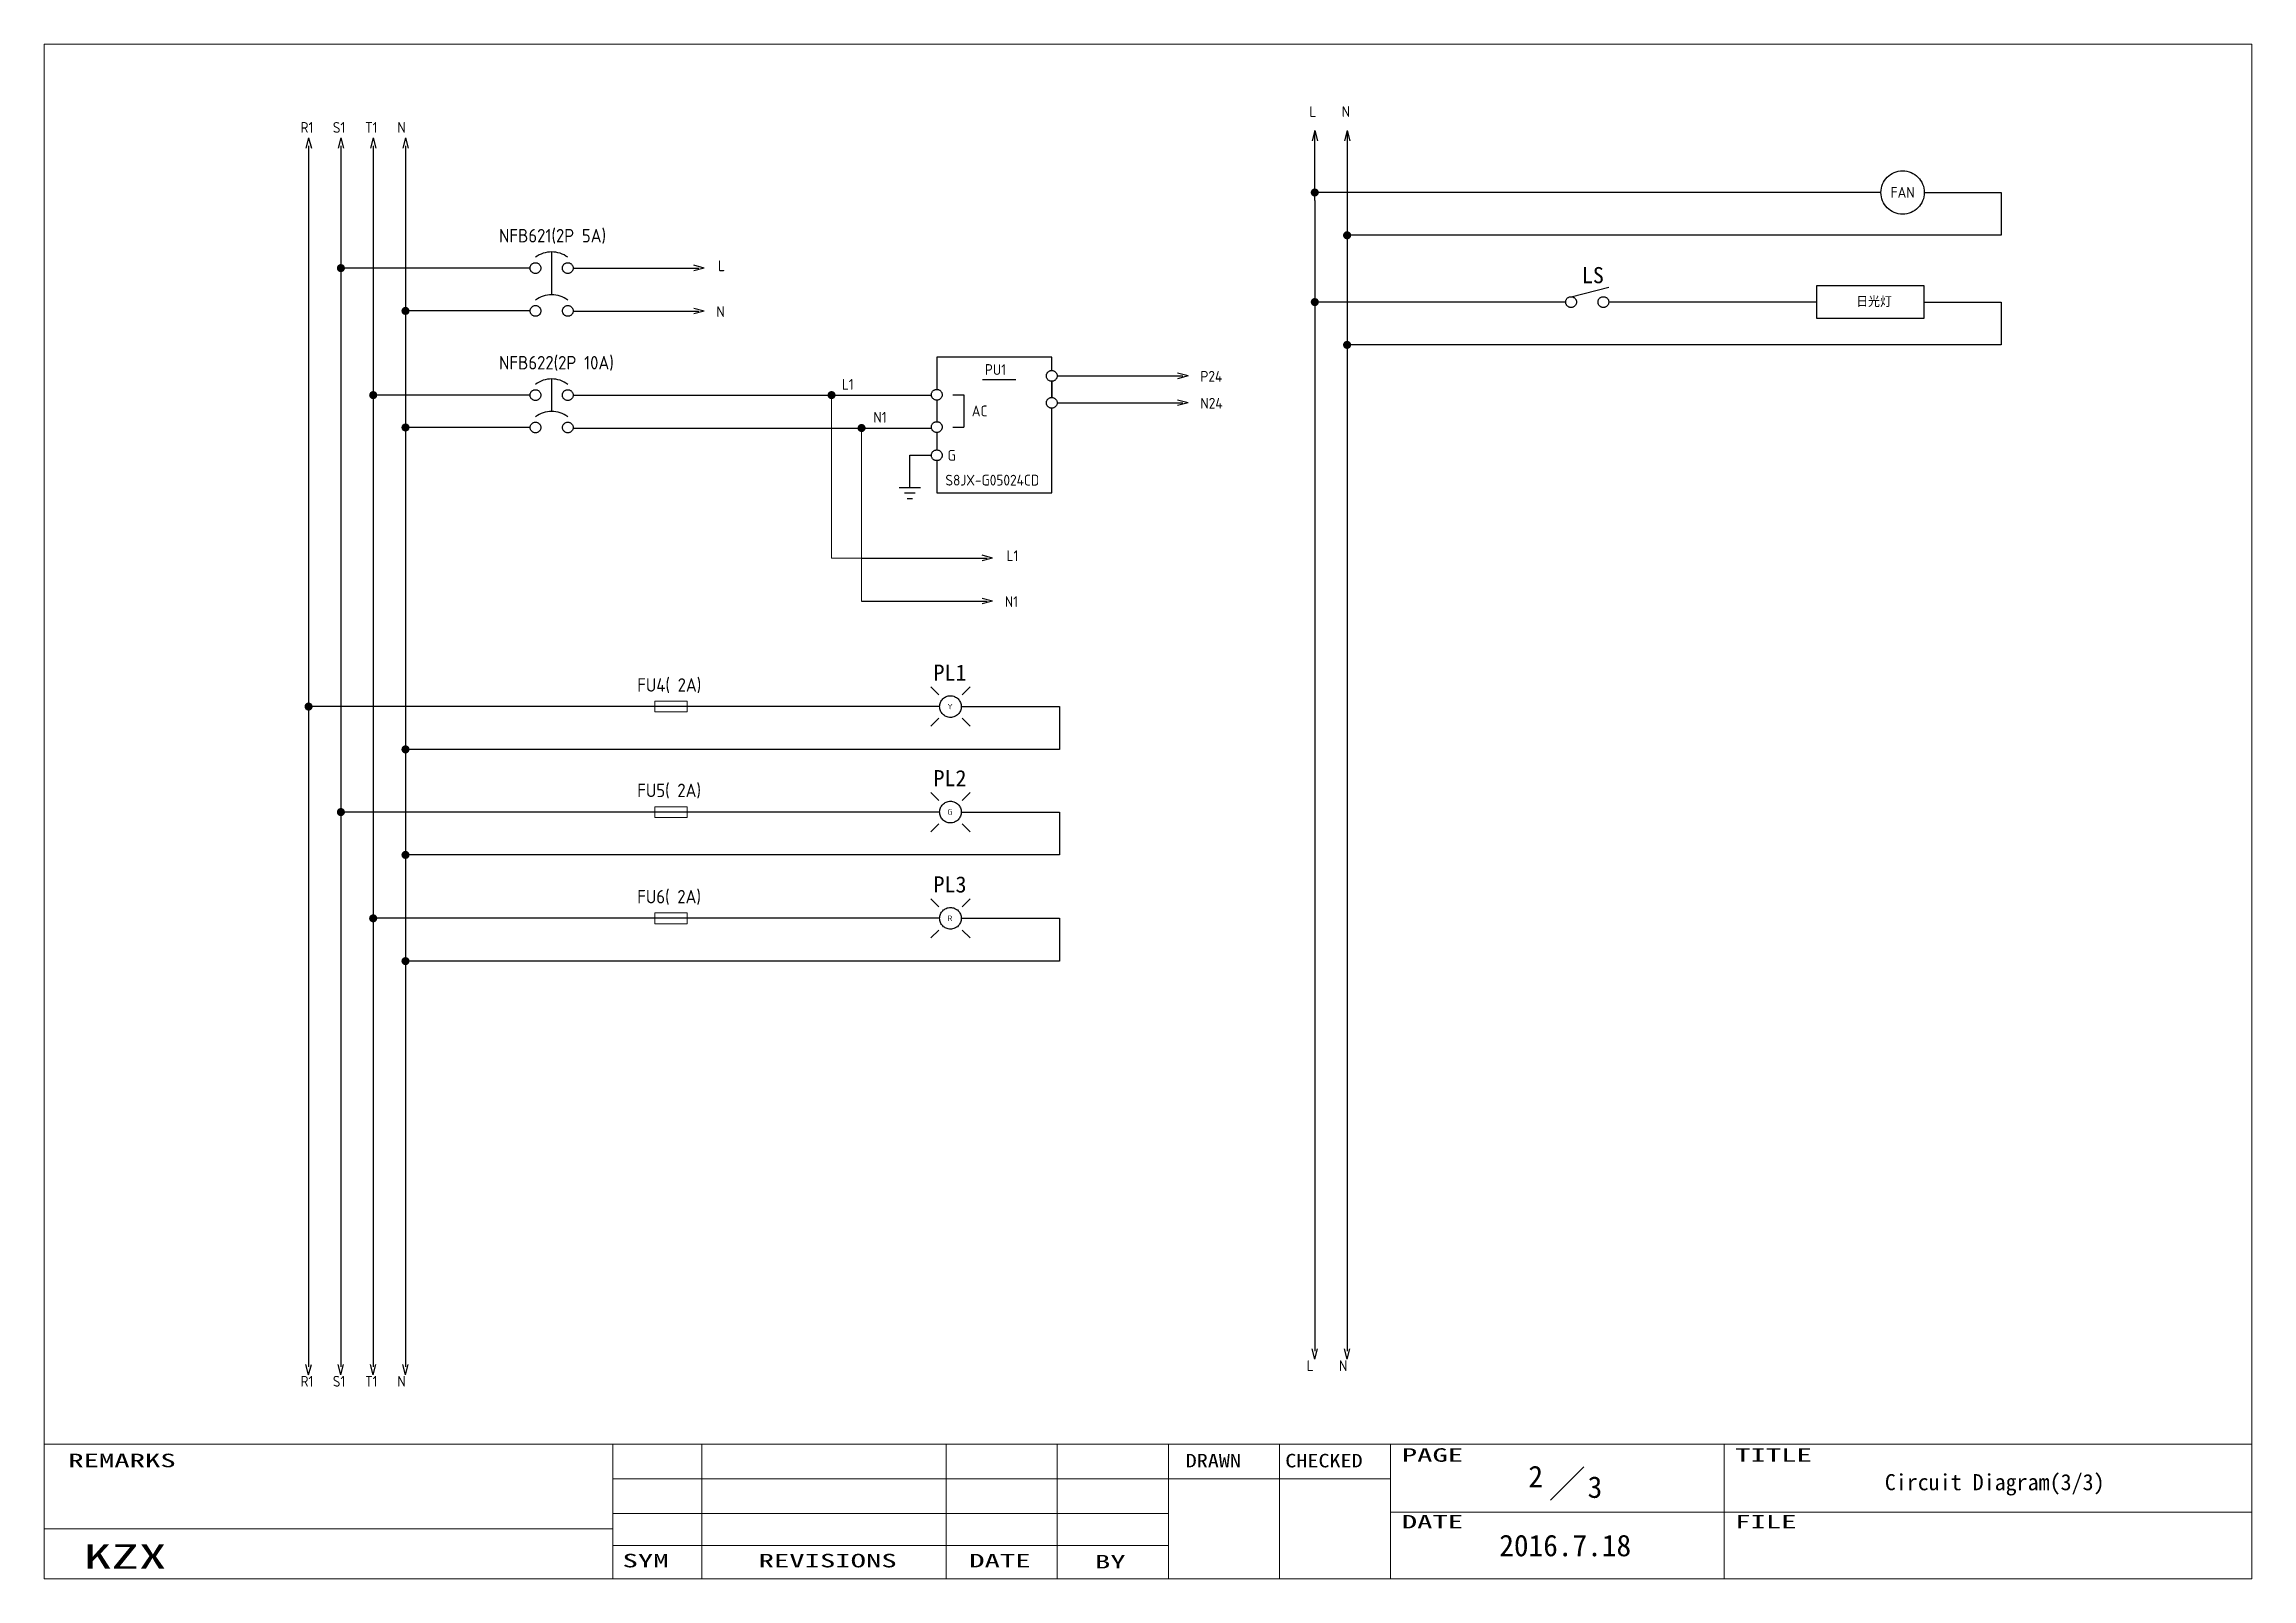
# Model space of a CAD drawing. Extents: x -319 to 2858, y -2689 to 285.
# Drawn here: x 1402 to 1812, y -2688.8 to -2403.8 of the extents above; entities that cross this region are included whole.
import ezdxf
from ezdxf.enums import TextEntityAlignment as Align

# ---------------------------------------------------------------- set-up
doc = ezdxf.new("R2010")
doc.units = 0
doc.header["$LTSCALE"] = 0.3
doc.header["$MEASUREMENT"] = 0
doc.linetypes.add('実線', pattern=[20001, 20000, -1])
doc.layers.get('0').update_dxf_attribs({"linetype": '実線'})
for name, color, linetype, lineweight in [('01図枠', 5, 'CONTINUOUS', 9), ('02接続図', 7, 'CONTINUOUS', 5), ('10外形', 7, 'CONTINUOUS', 9)]:
    doc.layers.add(name, color=color, linetype=linetype, lineweight=lineweight)
for name, color, linetype in [('04部品記号', 3, 'CONTINUOUS'), ('BLOCK', 7, 'CONTINUOUS'), ('図形１', 7, '実線')]:
    doc.layers.add(name, color=color, linetype=linetype)
doc.styles.add('EXTFONT', font='isocp.shx', dxfattribs={"height": 2.5, "bigfont": 'extfont.shx'})
doc.styles.add('電気標準', font='ISOCP.shx', dxfattribs={"height": 2.5, "bigfont": 'extfont.shx'})
doc.styles.add('ＭＳＰゴシック', font='')
doc.styles.get('ＭＳＰゴシック').set_extended_font_data('SimSun')

msp = doc.modelspace()

# ---------------------------------------------------------------- texts
at = {"layer": '01図枠', "linetype": 'Continuous', "lineweight": 5, "style": 'ＭＳＰゴシック'}
for s, height, width, p in [('PAGE', 2.513, 1.666667, (1654.1, -2664.55)), ('TITLE', 2.513, 1.666667, (1716.01, -2664.55)), ('REMARKS', 2.513, 1.666667, (1406.45, -2665.56)), ('DRAWN', 2.513, 1.2, (1613.97, -2665.59)), ('CHECKED', 2.513, 1.2, (1632.47, -2665.59)), ('DATE', 2.513, 1.666667, (1654.1, -2676.94)), ('FILE', 2.513, 1.666667, (1716.01, -2676.94)), ('KZX', 4.523, 1.666667, (1409.3, -2682.4)), ('SYM', 2.513, 1.666667, (1509.38, -2684.16))]:
    msp.add_text(s, height=height, dxfattribs=dict(at, width=width)).set_placement(p, align=Align.TOP_LEFT)
at = {"layer": '01図枠', "linetype": 'Continuous', "lineweight": 5, "style": 'ＭＳＰゴシック', "width": 1.666667}
for s, p in [('REVISIONS', (1547.47, -2684.16)), ('DATE', (1579.47, -2684.16)), ('BY', (1599.97, -2684.36))]:
    msp.add_text(s, height=2.513, dxfattribs=at).set_placement(p, align=Align.TOP_CENTER)
at = {"layer": '02接続図', "style": 'ＭＳＰゴシック'}
for s, p in [('2', (1678.97, -2669.8)), ('3', (1689.97, -2671.8)), ('2016.7.18', (1684.45, -2682.64))]:
    msp.add_text(s, height=4, dxfattribs=at).set_placement(p, align=Align.MIDDLE)
msp.add_text('Circuit Diagram(3/3)', height=3, dxfattribs=at).set_placement((1743.8, -2670.85), align=Align.MIDDLE_LEFT)
at = {"layer": '04部品記号', "linetype": 'Continuous', "style": 'ＭＳＰゴシック'}
for s, p in [('LS', (1689.59, -2446.7)), ('PL1', (1570.2, -2520.52)), ('PL2', (1570.2, -2540.11)), ('PL3', (1570.2, -2559.84))]:
    msp.add_text(s, height=3, dxfattribs=at).set_placement(p, align=Align.MIDDLE_CENTER)
at = {"layer": '図形１', "color": 7, "linetype": '実線', "style": '電気標準'}
for s, height, p in [('R1', 2, (1449.57, -2420.27)), ('S1', 2, (1455.57, -2420.27)), ('T1', 2, (1461.57, -2420.27)), ('N', 2, (1467.57, -2420.27)), ('L', 2, (1636.95, -2417.32)), ('N', 2, (1642.95, -2417.32)), ('FAN', 2, (1744.89, -2432.32)), ('L', 2, (1527.13, -2445.96)), ('日光灯', 2, (1738.51, -2452.62)), ('N', 2, (1526.82, -2454.47)), ('P24', 2, (1616.7, -2466.49)), ('N24', 2, (1616.7, -2471.49)), ('L1', 2, (1580.69, -2499.81)), ('N1', 2, (1580.38, -2508.32)), ('Y', 1, (1569.72, -2527.31)), ('G', 1, (1569.72, -2546.9)), ('R', 1, (1569.72, -2566.63)), ('L', 2, (1636.45, -2650.23)), ('N', 2, (1642.45, -2650.23)), ('R1', 2, (1449.57, -2653.11)), ('S1', 2, (1455.57, -2653.11)), ('T1', 2, (1461.57, -2653.11)), ('N', 2, (1467.57, -2653.11))]:
    msp.add_text(s, height=height, dxfattribs=at).set_placement(p)
at = {"layer": '図形１', "color": 4, "style": '電気標準'}
for s, p in [('NFB621(2P 5A)', (1486.44, -2440.62)), ('NFB622(2P 10A)', (1486.44, -2464.21)), ('FU4( 2A)', (1512.11, -2524.05)), ('FU5( 2A)', (1512.11, -2543.63)), ('FU6( 2A)', (1512.11, -2563.37))]:
    msp.add_text(s, height=2.5, dxfattribs=at).set_placement(p)
at = {"layer": '図形１'}
for s, style, p in [('PU1', '電気標準', (1576.67, -2465.23)), ('AC', 'EXTFONT', (1574.24, -2472.91)), ('G', 'EXTFONT', (1569.74, -2481.15)), (' S8JX-G05024CD', '電気標準', (1568.2, -2485.77))]:
    msp.add_text(s, height=2, dxfattribs=dict(at, style=style)).set_placement(p)
at = {"layer": '図形１', "color": 7, "linetype": '実線', "style": '電気標準'}
for s, p in [('L1', (1551.2, -2467.98)), ('N1', (1557.2, -2474.09))]:
    msp.add_text(s, height=2, dxfattribs=at).set_placement(p, align=Align.CENTER)

# ---------------------------------------------------------------- blocks, each defined once
blk = doc.blocks.new('矢印（右向）')
at = {"layer": 'BLOCK'}
for q in [(-1.93, 0.52), (-1.93, -0.52)]:
    blk.add_line((0, 0), q, dxfattribs=at)

# ---------------------------------------------------------------- linework, layer by layer
for p, q in [((1637.95, -2432.82), (1637.95, -2419.82)), ((1743.08, -2431.35), (1637.95, -2431.35)), ((1751.13, -2431.35), (1765.41, -2431.35)), ((1765.41, -2431.35), (1765.41, -2439.3)), ((1765.41, -2439.3), (1643.95, -2439.3)), ((1496.21, -2442.39), (1496.22, -2450.34)), ((1492.21, -2445.39), (1457.07, -2445.39)), ((1500.21, -2445.39), (1523.56, -2445.39)), ((1684.54, -2451.7), (1637.95, -2451.7)), ((1685.54, -2450.7), (1692.55, -2448.96)), ((1731.13, -2451.7), (1692.54, -2451.7)), ((1751.13, -2448.7), (1731.13, -2448.7)), ((1731.13, -2448.7), (1731.13, -2454.7)), ((1751.13, -2451.7), (1751.13, -2448.7)), ((1751.13, -2451.7), (1765.41, -2451.7)), ((1751.13, -2454.7), (1751.13, -2451.7)), ((1765.41, -2451.7), (1765.41, -2459.65)), ((1492.22, -2453.34), (1469.07, -2453.34)), ((1500.21, -2453.39), (1523.56, -2453.39)), ((1731.13, -2454.7), (1751.13, -2454.7)), ((1765.41, -2459.65), (1643.95, -2459.65)), ((1496.21, -2465.98), (1496.22, -2471.99)), ((1590.09, -2465.41), (1613.44, -2465.41)), ((1492.21, -2468.98), (1463.07, -2468.98)), ((1590.09, -2470.41), (1613.44, -2470.41)), ((1492.22, -2474.99), (1469.08, -2474.99)), ((1553.77, -2499.24), (1577.12, -2499.24)), ((1553.77, -2507.24), (1577.12, -2507.24)), ((1568.12, -2524.66), (1566.64, -2523.18)), ((1572.45, -2524.66), (1573.93, -2523.18)), ((1568.27, -2526.82), (1451.45, -2526.82)), ((1568.12, -2528.99), (1566.64, -2530.47)), ((1572.3, -2526.82), (1590.54, -2526.82)), ((1572.45, -2528.99), (1573.93, -2530.47)), ((1590.54, -2526.82), (1590.54, -2534.77)), ((1590.54, -2534.77), (1469.07, -2534.77)), ((1568.12, -2544.24), (1566.64, -2542.76)), ((1572.45, -2544.24), (1573.93, -2542.76)), ((1568.27, -2546.41), (1457.45, -2546.41)), ((1568.12, -2548.58), (1566.64, -2550.06)), ((1572.3, -2546.41), (1590.54, -2546.41)), ((1572.45, -2548.58), (1573.93, -2550.06)), ((1590.54, -2546.41), (1590.54, -2554.36)), ((1590.54, -2554.36), (1469.07, -2554.36)), ((1568.12, -2563.98), (1566.64, -2562.49)), ((1572.45, -2563.98), (1573.93, -2562.49)), ((1568.27, -2566.14), (1463.07, -2566.14)), ((1572.3, -2566.14), (1590.54, -2566.14)), ((1590.54, -2566.14), (1590.54, -2574.09)), ((1568.12, -2568.31), (1566.64, -2569.79)), ((1572.45, -2568.31), (1573.93, -2569.79)), ((1590.54, -2574.09), (1469.07, -2574.09))]:
    msp.add_line(p, q)
for centre, radius in [((1747.11, -2431.35), 4.03), ((1570.28, -2526.82), 2.01), ((1570.28, -2546.41), 2.01), ((1570.28, -2566.14), 2.01)]:
    msp.add_circle(centre, radius)
at = {"layer": '01図枠', "linetype": 'Continuous', "lineweight": 5}
for p, q in [((1401.97, -2688.8), (1401.97, -2403.8)), ((1401.97, -2403.8), (1811.97, -2403.8)), ((1811.97, -2403.8), (1811.97, -2688.8)), ((1401.97, -2663.8), (1811.97, -2663.8)), ((1507.57, -2663.8), (1507.57, -2688.8)), ((1524.08, -2663.8), (1524.08, -2688.8)), ((1569.49, -2663.8), (1569.49, -2688.8)), ((1590.12, -2663.8), (1590.12, -2688.8)), ((1610.76, -2663.8), (1610.76, -2688.8)), ((1631.4, -2688.8), (1631.4, -2663.8)), ((1652.03, -2663.8), (1652.03, -2688.8)), ((1713.94, -2688.8), (1713.94, -2663.8)), ((1687.89, -2667.99), (1681.7, -2674.18)), ((1507.57, -2670.23), (1610.76, -2670.23)), ((1610.76, -2670.23), (1652.03, -2670.23)), ((1507.57, -2676.66), (1610.76, -2676.66)), ((1652.03, -2676.42), (1811.97, -2676.42)), ((1507.57, -2679.52), (1401.97, -2679.52)), ((1507.57, -2682.61), (1610.76, -2682.61)), ((1811.97, -2688.8), (1401.97, -2688.8))]:
    msp.add_line(p, q, dxfattribs=at)
at = {"layer": '10外形'}
for p, q in [((1548.2, -2499.24), (1548.2, -2469.36)), ((1553.77, -2507.24), (1553.77, -2475.09)), ((1553.77, -2499.24), (1548.2, -2499.24)), ((1515.36, -2526.82), (1515.36, -2525.82)), ((1515.36, -2525.82), (1521.36, -2525.82)), ((1515.36, -2527.82), (1515.36, -2526.82)), ((1521.36, -2527.82), (1515.36, -2527.82)), ((1521.36, -2525.82), (1521.36, -2527.82)), ((1515.36, -2546.41), (1515.36, -2545.41)), ((1515.36, -2545.41), (1521.36, -2545.41)), ((1521.36, -2545.41), (1521.36, -2547.41)), ((1515.36, -2547.41), (1515.36, -2546.41)), ((1521.36, -2547.41), (1515.36, -2547.41)), ((1515.36, -2566.14), (1515.36, -2565.14)), ((1515.36, -2565.14), (1521.36, -2565.14)), ((1515.36, -2567.14), (1515.36, -2566.14)), ((1521.36, -2565.14), (1521.36, -2567.14)), ((1521.36, -2567.14), (1515.36, -2567.14))]:
    msp.add_line(p, q, dxfattribs=at)
at = {"layer": '図形１', "color": 7}
for p, q in [((1451.07, -2422.7), (1451.07, -2504.52)), ((1457.07, -2422.7), (1457.07, -2504.52)), ((1463.07, -2422.7), (1463.07, -2504.52)), ((1469.07, -2422.7), (1469.07, -2649.41)), ((1643.95, -2419.82), (1643.95, -2499.64)), ((1637.95, -2432.82), (1637.95, -2499.64)), ((1637.95, -2499.64), (1637.95, -2646.53)), ((1643.95, -2499.64), (1643.95, -2646.53)), ((1451.07, -2504.52), (1451.07, -2649.41)), ((1457.07, -2504.52), (1457.07, -2649.41)), ((1463.07, -2504.52), (1463.07, -2649.41))]:
    msp.add_line(p, q, dxfattribs=at)
at = {"layer": '図形１'}
for p, q in [((1576.24, -2466.07), (1582.4, -2466.07)), ((1500.21, -2468.98), (1566.79, -2468.98)), ((1570.74, -2468.91), (1572.74, -2468.91)), ((1572.74, -2468.91), (1572.74, -2474.91)), ((1500.21, -2475.09), (1566.74, -2475.09)), ((1570.74, -2474.91), (1572.74, -2474.91)), ((1562.74, -2480.15), (1566.74, -2480.15)), ((1562.74, -2486.15), (1562.74, -2480.15)), ((1560.74, -2486.15), (1564.74, -2486.15)), ((1561.74, -2487.15), (1563.74, -2487.15)), ((1562.24, -2488.15), (1563.24, -2488.15))]:
    msp.add_line(p, q, dxfattribs=at)
at = {"layer": '図形１', "const_width": 0.75}
for points in [[(1637.57, -2431.35, 1), (1638.32, -2431.35, 1)], [(1643.57, -2439.3, 1), (1644.32, -2439.3, 1)], [(1456.7, -2445.39, 1), (1457.45, -2445.39, 1)], [(1637.57, -2451.7, 1), (1638.32, -2451.7, 1)], [(1468.7, -2453.34, 1), (1469.45, -2453.34, 1)], [(1643.57, -2459.65, 1), (1644.32, -2459.65, 1)], [(1462.7, -2468.98, 1), (1463.45, -2468.98, 1)], [(1547.82, -2468.98, 1), (1548.57, -2468.98, 1)], [(1468.7, -2474.99, 1), (1469.45, -2474.99, 1)], [(1553.4, -2475.09, 1), (1554.15, -2475.09, 1)], [(1450.7, -2526.82, 1), (1451.45, -2526.82, 1)], [(1468.7, -2534.77, 1), (1469.45, -2534.77, 1)], [(1456.7, -2546.41, 1), (1457.45, -2546.41, 1)], [(1468.7, -2554.36, 1), (1469.45, -2554.36, 1)], [(1462.7, -2566.14, 1), (1463.45, -2566.14, 1)], [(1468.7, -2574.09, 1), (1469.45, -2574.09, 1)]]:
    msp.add_lwpolyline(points, format="xyb", close=True, dxfattribs=at)
at = {"layer": '図形１'}
for points in [[(1589.09, -2464.41), (1589.09, -2461.91), (1567.74, -2461.91)], [(1567.74, -2461.91), (1567.74, -2467.91)], [(1589.09, -2466.41), (1589.09, -2469.41)], [(1589.09, -2469.41), (1589.09, -2466.41)], [(1567.74, -2469.91), (1567.74, -2473.91)], [(1567.74, -2481.15), (1567.74, -2487.15), (1589.09, -2487.15), (1589.09, -2471.41)], [(1567.74, -2475.91), (1567.74, -2479.15)]]:
    msp.add_lwpolyline(points, dxfattribs=at)
for centre in [(1493.21, -2445.39), (1499.21, -2445.39), (1685.54, -2451.7), (1691.54, -2451.7), (1493.22, -2453.34), (1499.22, -2453.34), (1493.21, -2468.98), (1499.21, -2468.98), (1567.74, -2468.91), (1589.09, -2465.41), (1589.09, -2470.41), (1493.22, -2474.99), (1499.22, -2474.99), (1567.74, -2474.91), (1567.74, -2480.15)]:
    msp.add_circle(centre, 1, dxfattribs=at)
for centre in [(1496.21, -2447.39), (1496.22, -2455.34), (1496.21, -2470.98), (1496.22, -2476.99)]:
    msp.add_arc(centre, 5, 53.1301, 126.8699, dxfattribs=at)

# ---------------------------------------------------------------- block references
at = {"layer": '図形１', "color": 7, "xscale": -1, "rotation": 270}
for p in [(1451.07, -2421.2), (1457.07, -2421.2), (1463.07, -2421.2), (1469.07, -2421.2), (1637.95, -2419.82), (1643.95, -2419.82)]:
    msp.add_blockref('矢印（右向）', p, dxfattribs=at)
at = {"layer": '図形１', "color": 7}
for p in [(1524.53, -2445.39), (1524.53, -2453.39), (1614.4, -2465.41), (1614.4, -2470.41), (1578.09, -2499.24), (1578.09, -2507.24)]:
    msp.add_blockref('矢印（右向）', p, dxfattribs=at)
at = {"layer": '図形１', "color": 7, "rotation": 270}
for p in [(1637.95, -2648.03), (1643.95, -2648.03), (1451.07, -2650.91), (1457.07, -2650.91), (1463.07, -2650.91), (1469.07, -2650.91)]:
    msp.add_blockref('矢印（右向）', p, dxfattribs=at)

msp.set_redraw_order([(e.dxf.handle, doc.entitydb.next_handle()) for e in msp.query("TEXT MTEXT ATTDEF DIMENSION ARC_DIMENSION")])  # texts and dimensions are drawn at this point

doc.saveas('drawing.dxf')
